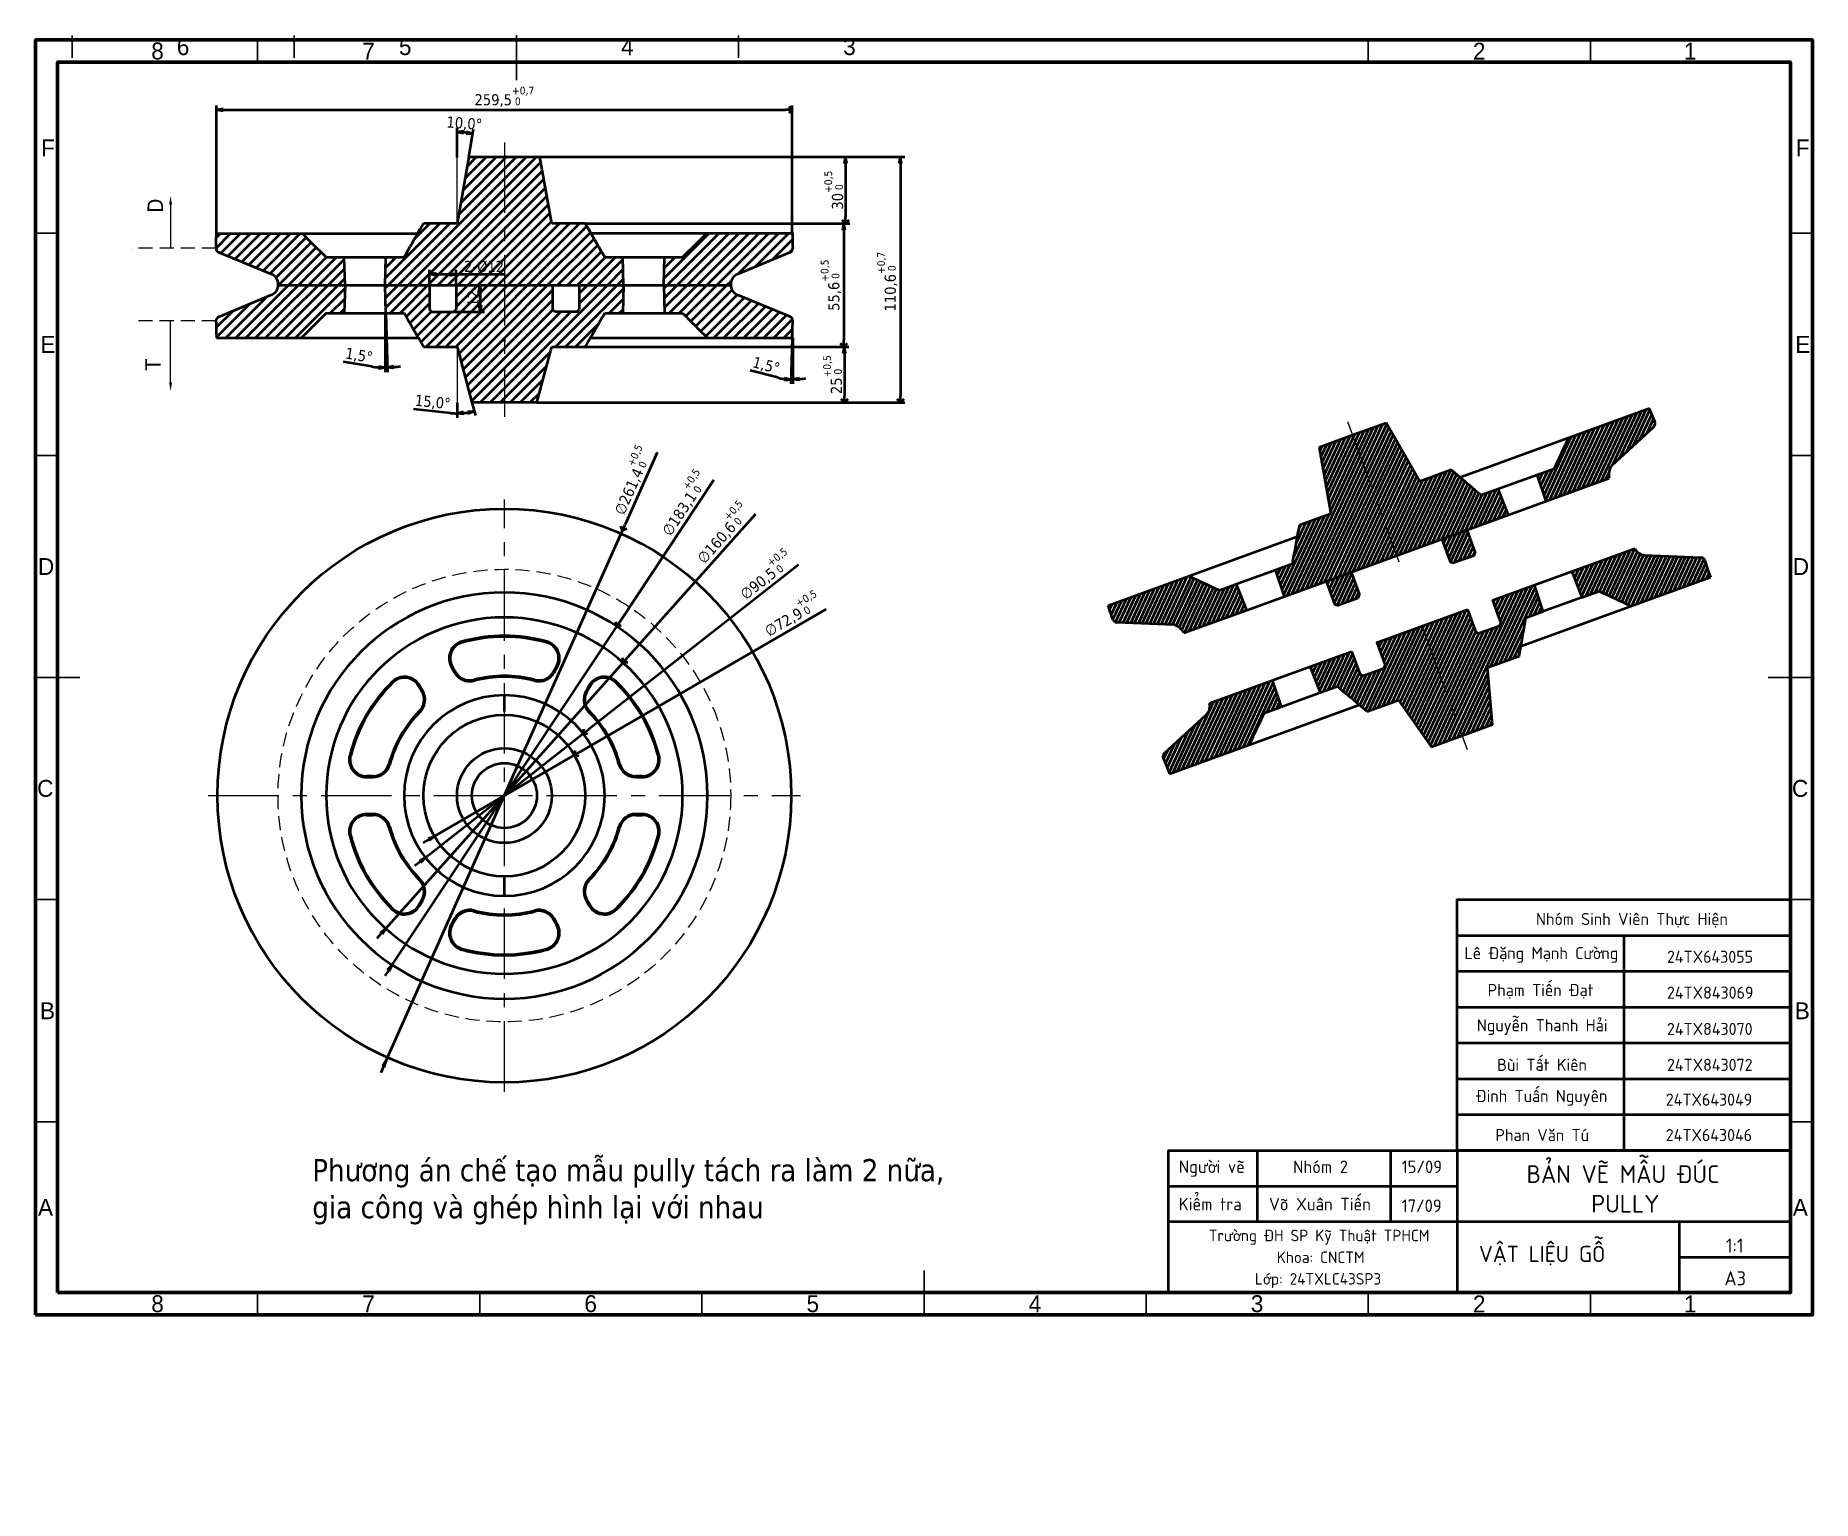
# Model space of a CAD drawing. Header units: millimetres. Extents: x 0 to 6592, y -2299 to 699.
# Drawn here: x 4524 to 5324, y -378 to 282 of the extents above; entities that cross this region are included whole.
import ezdxf
from ezdxf import colors
from ezdxf.entities.mleader import LeaderData, LeaderLine
from ezdxf.math import Vec2, Vec3

# ---------------------------------------------------------------- set-up
doc = ezdxf.new("R2010")
doc.units = ezdxf.units.MM
doc.linetypes.add('CENTER', pattern=[50.8, 31.75, -6.35, 6.35, -6.35])
doc.linetypes.add('HIDDEN', pattern=[9.525, 6.35, -3.175])
doc.layers.add('1', color=7, linetype='Continuous', true_color=0xffffff)
doc.layers.add('dldam', color=7, linetype='Continuous', lineweight=50)
doc.layers.add('dtam', color=92, linetype='CENTER', lineweight=25)
doc.styles.add('PDF Century Gothic', font='GOTHIC.TTF')
doc.styles.add('PDF TCVN 7284', font='')
doc.styles.get("Standard").update_dxf_attribs({"font": 'tahoma.ttf'})
doc.styles.get('PDF TCVN 7284').set_extended_font_data('TCVN 7284')
doc.dimstyles.new('TCVN', dxfattribs={"dimtxt": 5, "dimasz": 3, "dimexe": 2, "dimexo": 0, "dimtad": 1, "dimdec": 1, "dimtxsty": 'Standard', "dimblk": 'OPEN', "dimcen": 2.5, "dimclrd": 256, "dimclre": 256, "dimadec": 1, "dimazin": 0, "dimtfac": 1, "dimtdec": 1, "dimtmove": 0, "dimatfit": 3, "dimfxl": 1, "dimlwd": -1, "dimlwe": -1, "dimarcsym": 0})
pattern_1 = [(65, (486.3595, -2197.0265), (-1.4387636, 0.6709065), [])]
pattern_2 = [(65, (473.1545, -2160.746), (-1.4387636, 0.6709065), [])]

msp = doc.modelspace()

# ---------------------------------------------------------------- texts
at = {"layer": 'dldam', "color": 7, "attachment_point": 7}
for s, insert, char_height, style in [('6', (4587.16, 273.41), 7.61, 'PDF Century Gothic'), ('5', (4687.26, 273.41), 7.61, 'PDF Century Gothic'), ('4', (4787.35, 273.41), 7.61, 'PDF Century Gothic'), ('3', (4887.45, 273.41), 7.61, 'PDF Century Gothic'), ('8', (4575.66, 271.45), 7.61, 'PDF Century Gothic'), ('7', (4670.75, 271.45), 7.61, 'PDF Century Gothic'), ('2', (5171.22, 271.45), 7.61, 'PDF Century Gothic'), ('1', (5266.31, 271.45), 7.61, 'PDF Century Gothic'), ('F', (4525.98, 227.91), 7.61, 'PDF Century Gothic'), ('F', (5316.72, 227.91), 7.61, 'PDF Century Gothic'), ('E', (4525.7, 139.33), 7.61, 'PDF Century Gothic'), ('E', (5316.45, 139.33), 7.61, 'PDF Century Gothic'), ('D', (4524.6, 39.23), 7.61, 'PDF Century Gothic'), ('D', (5315.34, 39.23), 7.61, 'PDF Century Gothic'), ('C', (4524.24, -60.86), 7.61, 'PDF Century Gothic'), ('C', (5314.98, -60.86), 7.61, 'PDF Century Gothic'), ('Nhóm Sinh Viên Thực Hiện', (5199.63, -119.7), 5.4621, 'PDF TCVN 7284'), ('Lê Đặng Mạnh Cường', (5167.38, -135.55), 5.4621, 'PDF TCVN 7284'), ('24TX643055', (5258.66, -135.56), 5.462, 'PDF TCVN 7284'), ('Phạm Tiến Đạt', (5177.85, -151.71), 5.4621, 'PDF TCVN 7284'), ('24TX843069', (5258.66, -151.72), 5.462, 'PDF TCVN 7284'), ('B', (4525.5, -160.96), 7.61, 'PDF Century Gothic'), ('Nguyễn Thanh Hải', (5173, -168.07), 5.4621, 'PDF TCVN 7284'), ('B', (5316.24, -160.96), 7.61, 'PDF Century Gothic'), ('24TX843070', (5258.66, -168.08), 5.462, 'PDF TCVN 7284'), ('Bùi Tất Kiên', (5182.13, -184.24), 5.4621, 'PDF TCVN 7284'), ('24TX843072', (5258.66, -184.25), 5.462, 'PDF TCVN 7284'), ('Đinh Tuấn Nguyên', (5172.6, -199.93), 5.4621, 'PDF TCVN 7284'), ('24TX643049', (5258.13, -199.93), 5.462, 'PDF TCVN 7284'), ('Phan Văn Tú', (5181.34, -215.88), 5.4621, 'PDF TCVN 7284'), ('24TX643046', (5258.13, -215.89), 5.462, 'PDF TCVN 7284'), ('BẢN VẼ MẪU ĐÚC\\P      PULLY', (5195.4, -248.11), 8, 'PDF TCVN 7284'), ('Người vẽ', (5038.7, -231.95), 5.655, 'PDF TCVN 7284'), ('Nhóm 2', (5090.21, -230.31), 5.655, 'PDF TCVN 7284'), ('15/09', (5139.12, -230.3), 5.655, 'PDF TCVN 7284'), ('Kiểm tra', (5038.67, -247.12), 5.655, 'PDF TCVN 7284'), ('Võ Xuân Tiến', (5079.36, -247.12), 5.6548, 'PDF TCVN 7284'), ('A', (4524.61, -249.54), 7.61, 'PDF Century Gothic'), ('17/09', (5139.11, -247.84), 5.655, 'PDF TCVN 7284'), ('A', (5315.35, -249.54), 7.61, 'PDF Century Gothic'), ('Trường ĐH SP Kỹ Thuật TPHCM', (5052.19, -262.58), 5.1836, 'PDF TCVN 7284'), ('VẬT LIỆU GỖ', (5173.95, -271.93), 7.2828, 'PDF TCVN 7284'), ('1:1', (5285.18, -266.16), 6.372, 'PDF TCVN 7284'), ('Khoa: CNCTM', (5082.81, -270.84), 5.1836, 'PDF TCVN 7284'), ('Lớp: 24TXLC43SP3', (5072.97, -282.12), 5.1836, 'PDF TCVN 7284'), ('A3', (5284.57, -280.91), 6.372, 'PDF TCVN 7284'), ('8', (4575.66, -293.07), 7.61, 'PDF Century Gothic'), ('7', (4670.75, -293.07), 7.61, 'PDF Century Gothic'), ('6', (4770.84, -293.07), 7.61, 'PDF Century Gothic'), ('5', (4870.94, -293.07), 7.61, 'PDF Century Gothic'), ('4', (4971.03, -293.07), 7.61, 'PDF Century Gothic'), ('3', (5071.13, -293.07), 7.61, 'PDF Century Gothic'), ('2', (5171.22, -293.07), 7.61, 'PDF Century Gothic'), ('1', (5266.31, -293.07), 7.61, 'PDF Century Gothic')]:
    msp.add_mtext(s, dxfattribs=dict(at, insert=insert, char_height=char_height, style=style))
at = {"layer": 'dldam', "char_height": 7, "attachment_point": 7, "rotation": 90}
for s, width, insert in [('D', 25.7013, (4580.96, 202.46)), ('T', 15.3704, (4579.95, 131.45))]:
    msp.add_mtext_dynamic_manual_height_columns(s, width=width, gutter_width=12.5, heights=[0], dxfattribs=dict(at, insert=insert))
at = {"layer": 'dldam', "insert": (4648.22, -223.97), "char_height": 10, "attachment_point": 1}
msp.add_mtext_dynamic_manual_height_columns('Phương án chế tạo mẫu pully tách ra làm 2 nữa, gia công và ghép hình lại với nhau', width=294.4824, gutter_width=12.5, heights=[0], dxfattribs=at)

# ---------------------------------------------------------------- blocks, each defined once
blk = doc.blocks.new('_Open')
at = {"color": 0, "linetype": 'ByBlock', "lineweight": -2}
for p, q in [((-1, 0.17), (0, 0)), ((-1, -0.17), (0, 0)), ((0, 0), (-1, 0))]:
    blk.add_line(p, q, dxfattribs=at)
blk = doc.blocks.new('_Open90')
at = {"color": 0, "linetype": 'ByBlock', "lineweight": -2}
for p, q in [((0, 0), (-1, 0)), ((-0.5, 0.5), (0, 0)), ((0, 0), (-0.5, -0.5))]:
    blk.add_line(p, q, dxfattribs=at)
blk = doc.blocks.new('*D37')
at = {"layer": 'Defpoints', "color": 0, "transparency": 16777216}
for p in [(4750.83, 227.64), (4771.21, 197.64), (4888.52, 197.64)]:
    blk.add_point(p, dxfattribs=at)
at = {"layer": 'dldam', "transparency": 16777216}
for p, q in [((4750.83, 227.64), (4890.52, 227.64)), ((4888.52, 224.64), (4888.52, 200.64)), ((4771.21, 197.64), (4890.52, 197.64))]:
    blk.add_line(p, q, dxfattribs=at)
at = {"layer": 'dldam', "transparency": 16777216, "xscale": 3, "yscale": 3, "zscale": 3}
for name, p, rotation in [('_Open', (4888.52, 227.64), 90), ('_Open90', (4888.52, 197.64), 270)]:
    blk.add_blockref(name, p, dxfattribs=dict(at, rotation=rotation))
at = {"layer": 'dldam', "color": 0, "transparency": 16777216, "insert": (4883.22, 212.64), "char_height": 5, "attachment_point": 5, "rotation": 90}
blk.add_mtext('30{\\H3.5;\\S+0,5^  0;}', dxfattribs=at)
blk = doc.blocks.new('*D38')
at = {"layer": 'Defpoints', "color": 0, "transparency": 16777216}
for p in [(4771.21, 197.64), (4771.21, 142), (4887.81, 142)]:
    blk.add_point(p, dxfattribs=at)
at = {"layer": 'dldam', "transparency": 16777216}
for p, q in [((4771.21, 197.64), (4889.81, 197.64)), ((4887.81, 194.64), (4887.81, 145)), ((4771.21, 142), (4889.81, 142))]:
    blk.add_line(p, q, dxfattribs=at)
at = {"layer": 'dldam', "transparency": 16777216, "xscale": 3, "yscale": 3, "zscale": 3}
for name, p, rotation in [('_Open', (4887.81, 197.64), 90), ('_Open90', (4887.81, 142), 270)]:
    blk.add_blockref(name, p, dxfattribs=dict(at, rotation=rotation))
at = {"layer": 'dldam', "color": 0, "transparency": 16777216, "insert": (4881.94, 169.82), "char_height": 5, "attachment_point": 5, "rotation": 90}
blk.add_mtext('55,6{\\H3.5;\\S+0,5^  0;}', dxfattribs=at)
blk = doc.blocks.new('*D39')
at = {"layer": 'Defpoints', "color": 0, "transparency": 16777216}
for p in [(4771.21, 142), (4749.42, 117), (4888, 117)]:
    blk.add_point(p, dxfattribs=at)
at = {"layer": 'dldam', "transparency": 16777216}
for p, q in [((4771.21, 142), (4890, 142)), ((4888, 139), (4888, 120)), ((4749.42, 117), (4890, 117))]:
    blk.add_line(p, q, dxfattribs=at)
at = {"layer": 'dldam', "transparency": 16777216, "xscale": 3, "yscale": 3, "zscale": 3}
for name, p, rotation in [('_Open', (4888, 142), 90), ('_Open90', (4888, 117), 270)]:
    blk.add_blockref(name, p, dxfattribs=dict(at, rotation=rotation))
at = {"layer": 'dldam', "color": 0, "transparency": 16777216, "insert": (4882.7, 129.5), "char_height": 5, "attachment_point": 5, "rotation": 90}
blk.add_mtext('25{\\H3.5;\\S+0,5^  0;}', dxfattribs=at)
blk = doc.blocks.new('*D40')
at = {"layer": 'Defpoints', "color": 0, "transparency": 16777216}
for p in [(4750.83, 227.64), (4749.42, 117), (4913.21, 117)]:
    blk.add_point(p, dxfattribs=at)
at = {"layer": 'dldam', "transparency": 16777216}
for p, q in [((4750.83, 227.64), (4915.21, 227.64)), ((4913.21, 224.64), (4913.21, 120)), ((4749.42, 117), (4915.21, 117))]:
    blk.add_line(p, q, dxfattribs=at)
at = {"layer": 'dldam', "transparency": 16777216, "xscale": 3, "yscale": 3, "zscale": 3}
for name, p, rotation in [('_Open', (4913.21, 227.64), 90), ('_Open90', (4913.21, 117), 270)]:
    blk.add_blockref(name, p, dxfattribs=dict(at, rotation=rotation))
at = {"layer": 'dldam', "color": 0, "transparency": 16777216, "insert": (4907.34, 171.42), "char_height": 5, "attachment_point": 5, "rotation": 90}
blk.add_mtext('110,6{\\H3.5;\\S+0,7^  0;}', dxfattribs=at)
blk = doc.blocks.new('*D41')
at = {"layer": 'Defpoints', "color": 0, "transparency": 16777216}
for p in [(4864.51, 248.82), (4605.05, 193.63), (4864.51, 193.63)]:
    blk.add_point(p, dxfattribs=at)
at = {"layer": 'dldam', "transparency": 16777216}
for p, q in [((4605.05, 193.63), (4605.05, 250.82)), ((4608.05, 248.82), (4861.51, 248.82)), ((4864.51, 193.63), (4864.51, 250.82))]:
    blk.add_line(p, q, dxfattribs=at)
at = {"layer": 'dldam', "transparency": 16777216, "xscale": 3, "yscale": 3, "zscale": 3, "rotation": 180}
blk.add_blockref('_Open', (4605.05, 248.82), dxfattribs=at)
at = {"layer": 'dldam', "transparency": 16777216, "xscale": 3, "yscale": 3, "zscale": 3}
blk.add_blockref('_Open90', (4864.51, 248.82), dxfattribs=at)
at = {"layer": 'dldam', "color": 0, "transparency": 16777216, "insert": (4734.78, 254.69), "char_height": 5, "attachment_point": 5}
blk.add_mtext('259,5{\\H3.5;\\S+0,7^  0;}', dxfattribs=at)
blk = doc.blocks.new('*D42')
at = {"layer": 'Defpoints', "color": 0, "transparency": 16777216}
for p in [(4718.21, 238.48), (4713.44, 227.41), (4718.73, 227.64), (4713.44, 197.64), (4713.44, 197.64)]:
    blk.add_point(p, dxfattribs=at)
at = {"layer": 'dldam', "transparency": 16777216}
for p, q in [((4713.44, 227.41), (4713.44, 240.76)), ((4718.73, 227.64), (4720.93, 240.1))]:
    blk.add_line(p, q, dxfattribs=at)
blk.add_arc((4713.44, 197.64), 41.11, 84.18163, 85.81837, dxfattribs=at)
at = {"layer": 'dldam', "transparency": 16777216, "xscale": 3, "yscale": 3, "zscale": 3}
for p, rotation in [((4713.44, 238.76), 177.9091826641947), ((4720.58, 238.13), 352.0908173358047)]:
    blk.add_blockref('_Open', p, dxfattribs=dict(at, rotation=rotation))
at = {"layer": 'dldam', "color": 0, "transparency": 16777216, "insert": (4716.73, 242.43), "char_height": 5, "attachment_point": 5, "rotation": 355.79263}
blk.add_mtext('10,0°', dxfattribs=at)
blk = doc.blocks.new('*D43')
at = {"layer": 'Defpoints', "color": 0, "transparency": 16777216}
for p in [(4713.44, 142), (4713.44, 142), (4713.44, 116.79), (4718.64, 112.51), (4720.14, 117)]:
    blk.add_point(p, dxfattribs=at)
at = {"layer": 'dldam', "transparency": 16777216}
for p, q in [((4710.44, 112.2), (4693.79, 113.88)), ((4713.44, 116.79), (4713.44, 110.05)), ((4720.14, 117), (4721.71, 111.14))]:
    blk.add_line(p, q, dxfattribs=at)
for start, end in [(264.25815, 270), (275.74185, 279.25815)]:
    blk.add_arc((4713.44, 142), 29.95, start, end, dxfattribs=at)
at = {"layer": 'dldam', "transparency": 16777216, "xscale": 3, "yscale": 3, "zscale": 3}
for p, rotation in [((4713.44, 112.05), 182.8709255388846), ((4721.19, 113.07), 12.12907446111792)]:
    blk.add_blockref('_Open', p, dxfattribs=dict(at, rotation=rotation))
at = {"layer": 'dldam', "color": 0, "transparency": 16777216, "insert": (4702.5, 116.82), "char_height": 5, "attachment_point": 5, "rotation": 354.25815}
blk.add_mtext('15,0°', dxfattribs=at)
blk = doc.blocks.new('*D45')
at = {"layer": 'Defpoints', "color": 0, "transparency": 16777216}
for p in [(4787.98, 59.2), (4681.58, -179.6)]:
    blk.add_point(p, dxfattribs=at)
at = {"layer": 'dldam', "transparency": 16777216}
for p, q in [((4803.68, 94.44), (4789.2, 61.94)), ((4681.58, -179.6), (4787.98, 59.2)), ((4680.36, -182.34), (4679.14, -185.08))]:
    blk.add_line(p, q, dxfattribs=at)
at = {"layer": 'dldam', "transparency": 16777216, "xscale": 3, "yscale": 3, "zscale": 3}
for name, p, rotation in [('_Open90', (4787.98, 59.2), 245.9843750579127), ('_Open', (4681.58, -179.6), 65.98437505791271)]:
    blk.add_blockref(name, p, dxfattribs=dict(at, rotation=rotation))
at = {"layer": 'dldam', "color": 0, "transparency": 16777216, "insert": (4791.69, 81.95), "char_height": 5, "attachment_point": 5, "rotation": 65.98438}
blk.add_mtext('∅261,4{\\H3.5;\\S+0,5^  0;}', dxfattribs=at)
blk = doc.blocks.new('*D46')
at = {"layer": 'Defpoints', "color": 0, "transparency": 16777216}
for p in [(4785.38, 16.07), (4684.17, -136.47)]:
    blk.add_point(p, dxfattribs=at)
at = {"layer": 'dldam', "transparency": 16777216}
for p, q in [((4829.18, 82.08), (4787.04, 18.57)), ((4684.17, -136.47), (4785.38, 16.07)), ((4682.52, -138.97), (4680.86, -141.47))]:
    blk.add_line(p, q, dxfattribs=at)
at = {"layer": 'dldam', "transparency": 16777216, "xscale": 3, "yscale": 3, "zscale": 3}
for name, p, rotation in [('_Open90', (4785.38, 16.07), 236.4369924908272), ('_Open', (4684.17, -136.47), 56.43699249082714)]:
    blk.add_blockref(name, p, dxfattribs=dict(at, rotation=rotation))
at = {"layer": 'dldam', "color": 0, "transparency": 16777216, "insert": (4815.28, 71.75), "char_height": 5, "attachment_point": 5, "rotation": 56.43699}
blk.add_mtext('∅183,1{\\H3.5;\\S+0,5^  0;}', dxfattribs=at)
blk = doc.blocks.new('*D47')
at = {"layer": 'Defpoints', "color": 0, "transparency": 16777216}
for p in [(4788.24, -0.27), (4681.31, -120.13)]:
    blk.add_point(p, dxfattribs=at)
at = {"layer": 'dldam', "transparency": 16777216}
for p, q in [((4847.95, 66.66), (4790.24, 1.97)), ((4681.31, -120.13), (4788.24, -0.27)), ((4679.32, -122.37), (4677.32, -124.61))]:
    blk.add_line(p, q, dxfattribs=at)
at = {"layer": 'dldam', "transparency": 16777216, "xscale": 3, "yscale": 3, "zscale": 3}
for name, p, rotation in [('_Open90', (4788.24, -0.27), 228.263245406564), ('_Open', (4681.31, -120.13), 48.26324540656407)]:
    blk.add_blockref(name, p, dxfattribs=dict(at, rotation=rotation))
at = {"layer": 'dldam', "color": 0, "lineweight": 50, "transparency": 16777216, "insert": (4832.72, 58.41), "char_height": 5, "attachment_point": 5, "rotation": 48.26325}
blk.add_mtext('∅160,6{\\H3.5;\\S+0,5^  0;}', dxfattribs=at)
blk = doc.blocks.new('*D48')
at = {"layer": 'Defpoints', "color": 0, "transparency": 16777216}
for p in [(4770.35, -32.28), (4699.2, -88.13)]:
    blk.add_point(p, dxfattribs=at)
at = {"layer": 'dldam', "transparency": 16777216}
for p, q in [((4867.25, 43.78), (4772.71, -30.42)), ((4699.2, -88.13), (4770.35, -32.28)), ((4696.84, -89.98), (4694.48, -91.83))]:
    blk.add_line(p, q, dxfattribs=at)
at = {"layer": 'dldam', "transparency": 16777216, "xscale": 3, "yscale": 3, "zscale": 3}
for name, p, rotation in [('_Open90', (4770.35, -32.28), 218.1294205426729), ('_Open', (4699.2, -88.13), 38.12942054267283)]:
    blk.add_blockref(name, p, dxfattribs=dict(at, rotation=rotation))
at = {"layer": 'dldam', "color": 0, "transparency": 16777216, "insert": (4852.28, 39.5), "char_height": 5, "attachment_point": 5, "rotation": 38.12942}
blk.add_mtext('∅90,5{\\H3.5;\\S+0,5^  0;}', dxfattribs=at)
blk = doc.blocks.new('*D49')
at = {"layer": 'Defpoints', "color": 0, "transparency": 16777216}
for p in [(4766.29, -41.92), (4703.26, -78.48)]:
    blk.add_point(p, dxfattribs=at)
at = {"layer": 'dldam', "transparency": 16777216}
for p, q in [((4879.71, 23.86), (4768.89, -40.42)), ((4703.26, -78.48), (4766.29, -41.92)), ((4700.67, -79.98), (4698.07, -81.49))]:
    blk.add_line(p, q, dxfattribs=at)
at = {"layer": 'dldam', "transparency": 16777216, "xscale": 3, "yscale": 3, "zscale": 3}
for name, p, rotation in [('_Open90', (4766.29, -41.92), 210.1137476069107), ('_Open', (4703.26, -78.48), 30.11374760691077)]:
    blk.add_blockref(name, p, dxfattribs=dict(at, rotation=rotation))
at = {"layer": 'dldam', "color": 0, "transparency": 16777216, "insert": (4864.29, 21.71), "char_height": 5, "attachment_point": 5, "rotation": 30.11375}
blk.add_mtext('∅72,9{\\H3.5;\\S+0,5^  0;}', dxfattribs=at)
blk = doc.blocks.new('ASSORTED_DRAFT1')
at = {"color": 18, "lineweight": 70}
blk.add_solid([(386.97, 378.25), (393.97, 380.13), (393.97, 376.38), (386.97, 378.25)], dxfattribs=at)
blk = doc.blocks.new('ASSORTED_DRAFT2')
at = {"color": 18, "lineweight": 70}
blk.add_solid([(386.97, 677.83), (393.97, 679.71), (393.97, 675.96), (386.97, 677.83)], dxfattribs=at)
blk = doc.blocks.new('*D74')
at = {"layer": 'Defpoints', "color": 0, "transparency": 16777216}
for p in [(4864.73, 153.77), (4864.73, 153.77), (4864.51, 146.02), (4864.73, 146.02), (4864.48, 127.3)]:
    blk.add_point(p, dxfattribs=at)
at = {"layer": 'dldam', "transparency": 16777216}
for p, q in [((4864.51, 146.02), (4863.93, 125.31)), ((4864.73, 146.02), (4864.73, 125.29)), ((4858.05, 128.15), (4845.49, 131.42))]:
    blk.add_line(p, q, dxfattribs=at)
for start, end in [(255.39023, 268.40411), (255.41122, 261.90767), (268.40411, 270), (276.49644, 282.99289)]:
    blk.add_arc((4864.73, 153.77), 26.47, start, end, dxfattribs=at)
at = {"layer": 'dldam', "transparency": 16777216, "xscale": 3, "yscale": 3, "zscale": 3}
for p, rotation in [((4863.99, 127.3), 355.155889976479), ((4864.73, 127.29), 183.2482218150653)]:
    blk.add_blockref('_Open', p, dxfattribs=dict(at, rotation=rotation))
at = {"layer": 'dldam', "color": 0, "transparency": 16777216, "insert": (4852.72, 133.42), "char_height": 5, "attachment_point": 5, "rotation": 345.39023}
blk.add_mtext('1,5%%D', dxfattribs=at)
blk = doc.blocks.new('*D76')
at = {"layer": 'Defpoints', "color": 0, "transparency": 16777216}
for p in [(4701.04, 169.82), (4713.04, 174.71), (4713.04, 169.82)]:
    blk.add_point(p, dxfattribs=at)
at = {"layer": 'dldam', "transparency": 16777216}
for p, q in [((4701.04, 169.82), (4701.04, 176.71)), ((4713.04, 169.82), (4713.04, 176.71)), ((4704.04, 174.71), (4710.04, 174.71)), ((4713.04, 174.71), (4735.25, 174.71))]:
    blk.add_line(p, q, dxfattribs=at)
at = {"layer": 'dldam', "transparency": 16777216, "xscale": 3, "yscale": 3, "zscale": 3, "rotation": 180}
blk.add_blockref('_Open', (4701.04, 174.71), dxfattribs=at)
at = {"layer": 'dldam', "transparency": 16777216, "xscale": 3, "yscale": 3, "zscale": 3}
blk.add_blockref('_Open', (4713.04, 174.71), dxfattribs=at)
at = {"layer": 'dldam', "color": 0, "transparency": 16777216, "insert": (4725.65, 178.19), "char_height": 5, "attachment_point": 5}
blk.add_mtext('2-%%C12', dxfattribs=at)
blk = doc.blocks.new('*D77')
at = {"layer": 'Defpoints', "color": 0, "transparency": 16777216}
for p in [(4713.04, 169.82), (4712.04, 157.82), (4723.83, 157.82)]:
    blk.add_point(p, dxfattribs=at)
at = {"layer": 'dldam', "transparency": 16777216}
for p, q in [((4713.04, 169.82), (4725.83, 169.82)), ((4723.83, 166.82), (4723.83, 160.82)), ((4712.04, 157.82), (4725.83, 157.82))]:
    blk.add_line(p, q, dxfattribs=at)
at = {"layer": 'dldam', "transparency": 16777216, "xscale": 3, "yscale": 3, "zscale": 3}
for p, rotation in [((4723.83, 169.82), 90), ((4723.83, 157.82), 270)]:
    blk.add_blockref('_Open', p, dxfattribs=dict(at, rotation=rotation))
at = {"layer": 'dldam', "color": 0, "transparency": 16777216, "insert": (4720.65, 163.82), "char_height": 5, "attachment_point": 5, "rotation": 90}
blk.add_mtext('12', dxfattribs=at)
blk = doc.blocks.new('*D78')
at = {"layer": 'Defpoints', "color": 0, "transparency": 16777216}
for p in [(4681.03, 169.82), (4681.03, 169.82), (4681.03, 157.23), (4681.36, 157.23), (4681.68, 132.67)]:
    blk.add_point(p, dxfattribs=at)
at = {"layer": 'dldam', "transparency": 16777216}
for p, q in [((4681.03, 157.23), (4681.03, 130.67)), ((4681.36, 157.23), (4682.05, 130.68)), ((4675.05, 133.15), (4662.24, 135.24))]:
    blk.add_line(p, q, dxfattribs=at)
for start, end in [(260.7369, 270), (260.74447, 265.37223), (270, 271.5), (276.12777, 280.75553)]:
    blk.add_arc((4681.03, 169.82), 37.15, start, end, dxfattribs=at)
at = {"layer": 'dldam', "transparency": 16777216, "xscale": 3, "yscale": 3, "zscale": 3}
for p, rotation in [((4681.03, 132.67), 357.6861174835363), ((4682, 132.68), 183.8138825164661)]:
    blk.add_blockref('_Open', p, dxfattribs=dict(at, rotation=rotation))
at = {"layer": 'dldam', "color": 0, "transparency": 16777216, "insert": (4669.25, 137.9), "char_height": 5, "attachment_point": 5, "rotation": 350.7369}
blk.add_mtext('1,5°', dxfattribs=at)

# ---------------------------------------------------------------- dimensions: what is measured, and where the dimension line sits
at = {"layer": 'dldam'}
dim = msp.add_linear_dim(base=(4864.51, 248.82), p1=(4605.05, 193.63), p2=(4864.51, 193.63), dimstyle='TCVN', override={"dimblk1": 'Open', "dimblk2": 'Open90', "dimsah": 1, "dimtol": 1, "dimtp": 0.7, "dimtfac": 0.7, "dimtdec": 2}, dxfattribs=at)
dim.commit()
dim.dimension.update_dxf_attribs({"geometry": '*D41', "text_midpoint": (4734.78, 254.69)})
dim = msp.add_angular_dim_2l(base=(4718.21, 238.48), line1=((4718.73, 227.64), (4713.44, 197.64)), line2=((4713.44, 197.64), (4713.44, 227.41)), dimstyle='TCVN', dxfattribs=at)
dim.commit()
dim.dimension.update_dxf_attribs({"geometry": '*D42', "text_midpoint": (4716.46, 238.65), "dimtype": 162})
dim = msp.add_linear_dim(base=(4913.21, 117), p1=(4750.83, 227.64), p2=(4749.42, 117), angle=90, dimstyle='TCVN', override={"dimblk1": 'Open', "dimblk2": 'Open90', "dimsah": 1, "dimtol": 1, "dimtp": 0.7, "dimtfac": 0.7, "dimtdec": 2}, dxfattribs=at)
dim.commit()
dim.dimension.update_dxf_attribs({"geometry": '*D40', "text_midpoint": (4913.21, 171.42), "dimtype": 160})
for base, p1, p2, picture, middle in [((4888.52, 197.64), (4750.83, 227.64), (4771.21, 197.64), '*D37', (4883.22, 212.64)), ((4887.81, 142), (4771.21, 197.64), (4771.21, 142), '*D38', (4881.94, 169.82)), ((4888, 117), (4771.21, 142), (4749.42, 117), '*D39', (4882.7, 129.5))]:
    dim = msp.add_linear_dim(base=base, p1=p1, p2=p2, angle=90, dimstyle='TCVN', override={"dimblk1": 'Open', "dimblk2": 'Open90', "dimsah": 1, "dimtol": 1, "dimtp": 0.5, "dimtfac": 0.7, "dimtdec": 2}, dxfattribs=at)
    dim.commit()
    dim.dimension.update_dxf_attribs({"geometry": picture, "text_midpoint": middle})
dim = msp.add_linear_dim(base=(4713.04, 174.71), p1=(4701.04, 169.82), p2=(4713.04, 169.82), text='2-%%C<>', dimstyle='TCVN', dxfattribs=at)
dim.commit()
dim.dimension.update_dxf_attribs({"geometry": '*D76', "text_midpoint": (4725.65, 178.19)})
for base, line1, line2, picture, middle in [((4681.68, 132.67), ((4681.36, 157.23), (4681.03, 169.82)), ((4681.03, 169.82), (4681.03, 157.23)), '*D78', (4669.25, 137.9)), ((4718.64, 112.51), ((4713.44, 142), (4720.14, 117)), ((4713.44, 142), (4713.44, 116.79)), '*D43', (4702.5, 116.82))]:
    dim = msp.add_angular_dim_2l(base=base, line1=line1, line2=line2, dimstyle='TCVN', dxfattribs=at)
    dim.commit()
    dim.dimension.update_dxf_attribs({"geometry": picture, "text_midpoint": middle})
dim = msp.add_linear_dim(base=(4723.83, 157.82), p1=(4713.04, 169.82), p2=(4712.04, 157.82), angle=90, dimstyle='TCVN', dxfattribs=at)
dim.commit()
dim.dimension.update_dxf_attribs({"geometry": '*D77', "text_midpoint": (4720.65, 163.82)})
dim = msp.add_angular_dim_2l(base=(4864.48, 127.3), line1=((4864.51, 146.02), (4864.73, 153.77)), line2=((4864.73, 153.77), (4864.73, 146.02)), text='1,5%%D', dimstyle='TCVN', dxfattribs=at)
dim.commit()
dim.dimension.update_dxf_attribs({"geometry": '*D74', "text_midpoint": (4852.72, 133.42)})
dim = msp.add_diameter_dim_2p(p1=(4681.58, -179.6), p2=(4787.98, 59.2), dimstyle='TCVN', override={"dimblk1": 'Open', "dimblk2": 'Open90', "dimsah": 1, "dimtol": 1, "dimtp": 0.5, "dimtfac": 0.7, "dimtdec": 2}, dxfattribs=at)
dim.commit()
dim.dimension.update_dxf_attribs({"geometry": '*D45', "text_midpoint": (4791.69, 81.95)})
for p1, p2, picture, middle in [((4684.17, -136.47), (4785.38, 16.07), '*D46', (4820.17, 68.5)), ((4699.2, -88.13), (4770.35, -32.28), '*D48', (4855.91, 34.88)), ((4703.26, -78.48), (4766.29, -41.92), '*D49', (4867.24, 16.63))]:
    dim = msp.add_diameter_dim_2p(p1=p1, p2=p2, dimstyle='TCVN', override={"dimblk1": 'Open', "dimblk2": 'Open90', "dimsah": 1, "dimtol": 1, "dimtp": 0.5, "dimtfac": 0.7, "dimtdec": 2}, dxfattribs=at)
    dim.commit()
    dim.dimension.update_dxf_attribs({"geometry": picture, "text_midpoint": middle, "dimtype": 163})
at = {"layer": 'dldam', "lineweight": 50}
dim = msp.add_diameter_dim_2p(p1=(4681.31, -120.13), p2=(4788.24, -0.27), dimstyle='TCVN', override={"dimblk1": 'Open', "dimblk2": 'Open90', "dimsah": 1, "dimtol": 1, "dimtp": 0.5, "dimtfac": 0.7, "dimtdec": 2}, dxfattribs=at)
dim.commit()
dim.dimension.update_dxf_attribs({"geometry": '*D47', "text_midpoint": (4837.1, 54.5), "dimtype": 163})

# ---------------------------------------------------------------- hatches: boundary and pattern name
at = {"layer": 'dldam'}
h = msp.add_hatch(dxfattribs=at)
h.set_pattern_fill('ANSI31', color=256)
edge = h.paths.add_edge_path()
edge.add_line((4734.78, 227.64), (4718.73, 227.64))
edge.add_line((4718.73, 227.64), (4713.44, 197.64))
edge.add_line((4713.44, 197.64), (4698.35, 197.64))
edge.add_line((4698.35, 197.64), (4696.03, 193.63))
edge.add_spline(control_points=[(4696.9, 195.14), (4696.51, 194.46), (4696.12, 193.79), (4695.73, 193.11)], knot_values=[0.840464, 0.840464, 0.840464, 0.840464, 1, 1, 1, 1], degree=3, periodic=0)
edge.add_spline(control_points=[(4695.73, 193.11), (4693.67, 189.54), (4691.61, 185.98), (4689.55, 182.41)], knot_values=[0, 0, 0, 0, 0.840464, 0.840464, 0.840464, 0.840464], degree=3, periodic=0)
edge.add_line((4689.55, 182.41), (4681.36, 182.41))
edge.add_line((4681.36, 182.41), (4681.03, 169.82))
edge.add_line((4681.03, 169.82), (4734.78, 169.82))
edge.add_line((4734.78, 169.82), (4734.78, 227.64))
edge = h.paths.add_edge_path()
edge.add_line((4771.21, 197.64), (4756.12, 197.64))
edge.add_line((4756.12, 197.64), (4750.83, 227.64))
edge.add_line((4750.83, 227.64), (4734.78, 227.64))
edge.add_line((4734.78, 227.64), (4734.78, 169.82))
edge.add_line((4734.78, 169.82), (4788.53, 169.82))
edge.add_line((4788.53, 169.82), (4788.2, 182.41))
edge.add_line((4788.2, 182.41), (4780.01, 182.41))
edge.add_spline(control_points=[(4780.01, 182.41), (4777.95, 185.98), (4775.89, 189.54), (4773.83, 193.11)], knot_values=[0.159536, 0.159536, 0.159536, 0.159536, 1, 1, 1, 1], degree=3, periodic=0)
edge.add_spline(control_points=[(4773.83, 193.11), (4773.43, 193.79), (4773.04, 194.46), (4772.65, 195.14)], knot_values=[0, 0, 0, 0, 0.159536, 0.159536, 0.159536, 0.159536], degree=3, periodic=0)
edge.add_line((4772.65, 195.14), (4771.21, 197.64))
h.paths.add_polyline_path([(4715.05, 173.06), (4736.18, 173.06), (4736.18, 183.86), (4715.05, 183.86)], flags=9)
h = msp.add_hatch(dxfattribs=at)
h.set_pattern_fill('ANSI31', color=256)
edge = h.paths.add_edge_path()
edge.add_line((4662.99, 169.82), (4662.66, 182.41))
edge.add_line((4662.66, 182.41), (4654.47, 182.41))
edge.add_spline(control_points=[(4654.47, 182.41), (4650.9, 185.98), (4647.33, 189.54), (4643.76, 193.11)], knot_values=[0.046049, 0.046049, 0.046049, 0.046049, 1, 1, 1, 1], degree=3, periodic=0)
edge.add_line((4643.76, 193.11), (4605.02, 193.11))
edge.add_spline(control_points=[(4605.02, 193.11), (4604.96, 190.91), (4604.91, 188.71), (4604.85, 186.51)], knot_values=[0.804437, 0.804437, 0.804437, 0.804437, 0.985803, 0.985803, 0.985803, 0.985803], degree=3, periodic=0)
edge.add_arc((4606.85, 186.46), 2, 178.5, 247.47177)
edge.add_line((4606.08, 184.61), (4629.74, 174.8))
edge.add_arc((4627.83, 170.12), 5.05, -3.43299, 67.74005, ccw=False)
edge.add_line((4632.87, 169.82), (4662.99, 169.82))
edge = h.paths.add_edge_path()
edge.add_arc((4627.83, 170.12), 5.05, 292.79652, 356.56701, ccw=False)
edge.add_line((4629.78, 165.47), (4606.06, 155.63))
edge.add_arc((4606.83, 153.78), 2, 112.52823, 181.5)
edge.add_spline(control_points=[(4604.83, 153.73), (4604.9, 151.16), (4604.97, 148.59), (4605.03, 146.02)], knot_values=[0.787996, 0.787996, 0.787996, 0.787996, 1, 1, 1, 1], degree=3, periodic=0)
edge.add_line((4605.03, 146.04), (4643.27, 146.04))
edge.add_spline(control_points=[(4643.27, 146.04), (4647, 149.77), (4650.73, 153.5), (4654.47, 157.23)], knot_values=[0, 0, 0, 0, 0.998056, 0.998056, 0.998056, 0.998056], degree=3, periodic=0)
edge.add_line((4654.47, 157.23), (4662.66, 157.23))
edge.add_line((4662.66, 157.23), (4662.99, 169.82))
edge.add_line((4662.99, 169.82), (4632.87, 169.82))
h = msp.add_hatch(dxfattribs=at)
h.set_pattern_fill('ANSI31', color=256)
edge = h.paths.add_edge_path()
edge.add_arc((4862.71, 186.42), 2, 292.52823, 361.50001)
edge.add_spline(control_points=[(4864.71, 186.47), (4864.65, 188.86), (4864.59, 191.24), (4864.52, 193.63)], knot_values=[0, 0, 0, 0, 0.196569, 0.196569, 0.196569, 0.196569], degree=3, periodic=0)
edge.add_line((4864.54, 193.11), (4825.79, 193.11))
edge.add_spline(control_points=[(4825.79, 193.11), (4822.22, 189.54), (4818.66, 185.98), (4815.09, 182.41)], knot_values=[0, 0, 0, 0, 0.953951, 0.953951, 0.953951, 0.953951], degree=3, periodic=0)
edge.add_line((4815.09, 182.41), (4806.9, 182.41))
edge.add_line((4806.9, 182.41), (4806.57, 169.82))
edge.add_line((4806.57, 169.82), (4836.79, 169.82))
edge.add_arc((4841.83, 170.12), 5.05, 112.72273, 183.43062, ccw=False)
edge.add_line((4839.88, 174.79), (4863.48, 184.57))
h = msp.add_hatch(dxfattribs=at)
h.set_pattern_fill('ANSI31', color=256)
edge = h.paths.add_edge_path()
edge.add_line((4734.78, 169.82), (4713.04, 169.82))
edge.add_line((4713.04, 169.82), (4713.04, 158.82))
edge.add_line((4713.04, 158.82), (4712.04, 157.82))
edge.add_line((4712.04, 157.82), (4702.04, 157.82))
edge.add_line((4702.04, 157.82), (4701.04, 158.82))
edge.add_line((4701.04, 158.82), (4701.04, 169.82))
edge.add_line((4701.04, 169.82), (4681.03, 169.82))
edge.add_line((4681.03, 169.82), (4681.36, 157.23))
edge.add_line((4681.36, 157.23), (4689.55, 157.23))
edge.add_spline(control_points=[(4689.55, 157.23), (4691.71, 153.5), (4693.86, 149.77), (4696.02, 146.03)], knot_values=[0.12027, 0.12027, 0.12027, 0.12027, 1, 1, 1, 1], degree=3, periodic=0)
edge.add_line((4696.02, 146.03), (4698.35, 142))
edge.add_line((4698.35, 142), (4713.44, 142))
edge.add_line((4713.44, 142), (4720.14, 117))
edge.add_line((4720.14, 117), (4734.78, 117))
edge.add_line((4734.78, 117), (4734.78, 169.82))
h.paths.add_polyline_path([(4725.87, 158.59), (4725.87, 168.6), (4715.07, 168.6), (4715.07, 158.59)], flags=24)
h = msp.add_hatch(dxfattribs=at)
h.set_pattern_fill('ANSI31', color=256)
edge = h.paths.add_edge_path()
edge.add_spline(control_points=[(4773.53, 146.02), (4776.16, 150.57), (4778.08, 153.9), (4780.01, 157.23)], knot_values=[0.214731, 0.214731, 0.214731, 0.214731, 1, 1, 1, 1], degree=3, periodic=0)
edge.add_line((4780.01, 157.23), (4788.2, 157.23))
edge.add_line((4788.2, 157.23), (4788.53, 169.82))
edge.add_line((4788.53, 169.82), (4768.51, 169.82))
edge.add_line((4768.51, 169.82), (4768.51, 158.82))
edge.add_line((4768.51, 158.82), (4767.51, 157.82))
edge.add_line((4767.51, 157.82), (4757.51, 157.82))
edge.add_line((4757.51, 157.82), (4756.51, 158.82))
edge.add_line((4756.51, 158.82), (4756.51, 169.82))
edge.add_line((4756.51, 169.82), (4734.78, 169.82))
edge.add_line((4734.78, 169.82), (4734.78, 117))
edge.add_line((4734.78, 117), (4749.42, 117))
edge.add_line((4749.42, 117), (4756.12, 142))
edge.add_line((4756.12, 142), (4771.21, 142))
edge.add_spline(control_points=[(4771.21, 142), (4772.05, 143.45), (4772.82, 144.78), (4773.53, 146.02)], knot_values=[0, 0, 0, 0, 0.214731, 0.214731, 0.214731, 0.214731], degree=3, periodic=0)
h = msp.add_hatch(dxfattribs=at)
h.set_pattern_fill('ANSI31', color=256)
edge = h.paths.add_edge_path()
edge.add_arc((4841.83, 170.12), 5.05, 183.43062, 247.66627, ccw=False)
edge.add_line((4836.79, 169.82), (4806.57, 169.82))
edge.add_line((4806.57, 169.82), (4806.9, 157.23))
edge.add_line((4806.9, 157.23), (4815.09, 157.23))
edge.add_spline(control_points=[(4815.09, 157.23), (4818.83, 153.5), (4822.57, 149.76), (4826.31, 146.02)], knot_values=[0, 0, 0, 0, 0.999664, 0.999664, 0.999664, 0.999664], degree=3, periodic=0)
edge.add_line((4826.31, 146.02), (4864.51, 146.02))
edge.add_line((4864.51, 146.02), (4864.73, 153.77))
edge.add_arc((4862.73, 153.82), 2, 358.49999, 427.47177)
edge.add_line((4863.49, 155.67), (4839.91, 165.45))
h = msp.add_hatch(dxfattribs=at)
h.set_pattern_fill('ANSI31', color=256, scale=0.5, angle=20)
h.set_pattern_definition(pattern_1)
edge = h.paths.add_edge_path()
edge.add_line((5128.79, 69.87), (5092.09, 56.51))
edge.add_spline(control_points=[(5092.09, 56.51), (5091.38, 52.46), (5090.66, 48.4), (5089.95, 44.34)], knot_values=[0, 0, 0, 0, 0.840464, 0.840464, 0.840464, 0.840464], degree=3, periodic=0)
edge.add_line((5089.95, 44.34), (5082.25, 41.54))
edge.add_line((5082.25, 41.54), (5086.24, 29.6))
edge.add_line((5086.24, 29.6), (5136.75, 47.98))
edge.add_line((5136.75, 47.98), (5128.79, 69.87))
edge = h.paths.add_edge_path()
edge.add_spline(control_points=[(5174.95, 75.28), (5171.79, 77.93), (5168.63, 80.57), (5165.48, 83.22)], knot_values=[0.159536, 0.159536, 0.159536, 0.159536, 1, 1, 1, 1], degree=3, periodic=0)
edge.add_line((5165.48, 83.22), (5128.79, 69.87))
edge.add_line((5128.79, 69.87), (5136.75, 47.98))
edge.add_line((5136.75, 47.98), (5187.26, 66.37))
edge.add_line((5187.26, 66.37), (5182.64, 78.08))
edge.add_line((5182.64, 78.08), (5174.95, 75.28))
edge = h.paths.add_edge_path()
edge.add_arc((5251.29, 107.34), 2, 312.52823, 381.50001)
edge.add_spline(control_points=[(5253.15, 108.07), (5252.28, 110.29), (5251.4, 112.51), (5250.53, 114.73)], knot_values=[0, 0, 0, 0, 0.196569, 0.196569, 0.196569, 0.196569], degree=3, periodic=0)
edge.add_line((5250.72, 114.25), (5214.31, 101))
edge.add_spline(control_points=[(5214.31, 101), (5212.18, 96.42), (5210.05, 91.85), (5207.91, 87.28)], knot_values=[0, 0, 0, 0, 0.953951, 0.953951, 0.953951, 0.953951], degree=3, periodic=0)
edge.add_line((5207.91, 87.28), (5200.22, 84.48))
edge.add_line((5200.22, 84.48), (5204.21, 72.54))
edge.add_line((5204.21, 72.54), (5232.61, 82.87))
edge.add_arc((5239.78, 84.33), 7.33, 144.19153, 191.5146, ccw=False)
edge.add_line((5233.84, 88.62), (5252.64, 105.86))
h.paths.add_polyline_path([(5116.97, 102.32), (5101.89, 96.83), (5107.18, 66.83), (5127.24, 74.13)])
h.paths.add_polyline_path([(5132.06, 107.81), (5116.97, 102.32), (5127.24, 74.13), (5147.29, 81.42)])
h = msp.add_hatch(dxfattribs=at)
h.set_pattern_fill('ANSI31', color=256, scale=0.5, angle=20)
h.set_pattern_definition(pattern_1)
edge = h.paths.add_edge_path()
edge.add_line((5127.24, 74.13), (5093, 61.67))
edge.add_line((5093, 61.67), (5092.2, 57.1))
edge.add_spline(control_points=[(5092.5, 58.82), (5092.36, 58.05), (5092.23, 57.28), (5092.09, 56.51)], knot_values=[0.840464, 0.840464, 0.840464, 0.840464, 1, 1, 1, 1], degree=3, periodic=0)
edge.add_line((5092.09, 56.51), (5128.79, 69.87))
edge.add_line((5128.79, 69.87), (5127.24, 74.13))
edge = h.paths.add_edge_path()
edge.add_line((5161.47, 86.59), (5127.24, 74.13))
edge.add_line((5127.24, 74.13), (5128.79, 69.87))
edge.add_line((5128.79, 69.87), (5165.48, 83.22))
edge.add_spline(control_points=[(5165.48, 83.22), (5164.88, 83.73), (5164.28, 84.23), (5163.68, 84.73)], knot_values=[0, 0, 0, 0, 0.159536, 0.159536, 0.159536, 0.159536], degree=3, periodic=0)
edge.add_line((5163.68, 84.73), (5161.47, 86.59))
h = msp.add_hatch(dxfattribs=at)
h.set_pattern_fill('ANSI31', color=256, scale=0.5, angle=20)
h.set_pattern_definition(pattern_1)
h.paths.add_polyline_path([(5108.81, 26.11), (5110.09, 25.51), (5119.49, 28.93), (5120.09, 30.21), (5116.33, 40.55), (5105.05, 36.44)])
h.paths.add_polyline_path([(5160.94, 45.08), (5162.22, 44.48), (5171.62, 47.9), (5172.21, 49.18), (5168.45, 59.52), (5157.18, 55.42)])
h = msp.add_hatch(dxfattribs=at)
h.set_pattern_fill('ANSI31', color=256, scale=0.5, angle=20)
h.set_pattern_definition(pattern_2)
edge = h.paths.add_edge_path()
edge.add_line((5080.82, -8.25), (5052.52, -18.55))
edge.add_arc((5047.67, -19.99), 5.05, 312.79652, 376.56701, ccw=False)
edge.add_line((5051.11, -23.7), (5032.18, -41.05))
edge.add_arc((5033.54, -42.53), 2, 132.52823, 201.5)
edge.add_spline(control_points=[(5031.67, -43.26), (5032.62, -45.65), (5033.56, -48.05), (5034.5, -50.44)], knot_values=[0.787996, 0.787996, 0.787996, 0.787996, 1, 1, 1, 1], degree=3, periodic=0)
edge.add_line((5034.49, -50.42), (5070.43, -37.34))
edge.add_spline(control_points=[(5070.43, -37.34), (5072.66, -32.56), (5074.89, -27.78), (5077.12, -22.99)], knot_values=[0, 0, 0, 0, 0.998056, 0.998056, 0.998056, 0.998056], degree=3, periodic=0)
edge.add_line((5077.12, -22.99), (5084.82, -20.19))
edge.add_line((5084.82, -20.19), (5080.82, -8.25))
edge = h.paths.add_edge_path()
edge.add_arc((5273.99, 45.03), 2, 378.49999, 447.47177)
edge.add_line((5274.07, 47.03), (5248.57, 48.15))
edge.add_arc((5248.77, 53.2), 5.05, 203.43062, 267.66627, ccw=False)
edge.add_line((5244.14, 51.19), (5215.74, 40.86))
edge.add_line((5215.74, 40.86), (5220.36, 29.14))
edge.add_line((5220.36, 29.14), (5228.05, 31.94))
edge.add_spline(control_points=[(5228.05, 31.94), (5232.85, 29.71), (5237.64, 27.48), (5242.43, 25.24)], knot_values=[0, 0, 0, 0, 0.999664, 0.999664, 0.999664, 0.999664], degree=3, periodic=0)
edge.add_line((5242.43, 25.24), (5278.33, 38.3))
edge.add_line((5278.33, 38.3), (5275.88, 45.66))
h = msp.add_hatch(dxfattribs=at)
h.set_pattern_fill('ANSI31', color=256, scale=0.5, angle=20)
h.set_pattern_definition(pattern_1)
edge = h.paths.add_edge_path()
edge.add_spline(control_points=[(5006.85, 25.49), (5007.55, 23.4), (5008.25, 21.31), (5008.95, 19.23)], knot_values=[0.804437, 0.804437, 0.804437, 0.804437, 0.985803, 0.985803, 0.985803, 0.985803], degree=3, periodic=0)
edge.add_arc((5010.84, 19.86), 2, 198.5, 267.47177)
edge.add_line((5010.76, 17.86), (5036.58, 16.72))
edge.add_arc((5034.29, 9.42), 7.66, 28.98337, 72.55969, ccw=False)
edge.add_line((5040.99, 13.13), (5069.29, 23.43))
edge.add_line((5069.29, 23.43), (5064.68, 35.14))
edge.add_line((5064.68, 35.14), (5056.98, 32.34))
edge.add_spline(control_points=[(5056.98, 32.34), (5052.41, 34.47), (5047.83, 36.61), (5043.26, 38.74)], knot_values=[0.046049, 0.046049, 0.046049, 0.046049, 1, 1, 1, 1], degree=3, periodic=0)
edge.add_line((5043.26, 38.74), (5006.85, 25.49))
h = msp.add_hatch(dxfattribs=at)
h.set_pattern_fill('ANSI31', color=256, scale=0.5, angle=20)
h.set_pattern_definition(pattern_2)
edge = h.paths.add_edge_path()
edge.add_line((5173.75, 12.8), (5172.47, 13.4))
edge.add_line((5172.47, 13.4), (5168.71, 23.74))
edge.add_line((5168.71, 23.74), (5148.28, 16.3))
edge.add_line((5148.28, 16.3), (5166.35, -33.33))
edge.add_line((5166.35, -33.33), (5180.1, -28.32))
edge.add_line((5180.1, -28.32), (5177.85, -2.54))
edge.add_line((5177.85, -2.54), (5192.03, 2.62))
edge.add_spline(control_points=[(5192.03, 2.62), (5193.38, 10.29), (5194.23, 15.12), (5195.09, 19.94)], knot_values=[0, 0, 0, 0, 1, 1, 1, 1], degree=3, periodic=0)
edge.add_line((5195.09, 19.94), (5202.78, 22.75))
edge.add_line((5202.78, 22.75), (5198.79, 34.69))
edge.add_line((5198.79, 34.69), (5179.98, 27.84))
edge.add_line((5179.98, 27.84), (5183.74, 17.51))
edge.add_line((5183.74, 17.51), (5183.15, 16.22))
edge.add_line((5183.15, 16.22), (5173.75, 12.8))
h = msp.add_hatch(dxfattribs=at)
h.set_pattern_fill('ANSI31', color=256, scale=0.5, angle=20)
h.set_pattern_definition(pattern_2)
edge = h.paths.add_edge_path()
edge.add_line((5148.28, 16.3), (5127.86, 8.87))
edge.add_line((5127.86, 8.87), (5131.62, -1.47))
edge.add_line((5131.62, -1.47), (5131.02, -2.75))
edge.add_line((5131.02, -2.75), (5121.62, -6.17))
edge.add_line((5121.62, -6.17), (5120.34, -5.57))
edge.add_line((5120.34, -5.57), (5116.58, 4.77))
edge.add_line((5116.58, 4.77), (5097.77, -2.08))
edge.add_line((5097.77, -2.08), (5102.39, -13.79))
edge.add_line((5102.39, -13.79), (5110.09, -10.99))
edge.add_spline(control_points=[(5110.09, -10.99), (5113.39, -13.76), (5116.69, -16.54), (5120, -19.31)], knot_values=[0.12027, 0.12027, 0.12027, 0.12027, 1, 1, 1, 1], degree=3, periodic=0)
edge.add_line((5120, -19.31), (5123.56, -22.3))
edge.add_line((5123.56, -22.3), (5137.74, -17.14))
edge.add_line((5137.74, -17.14), (5152.59, -38.34))
edge.add_line((5152.59, -38.34), (5166.35, -33.33))
edge.add_line((5166.35, -33.33), (5148.28, 16.3))

# ---------------------------------------------------------------- linework, layer by layer
at = {"layer": 'dldam', "lineweight": 50}
for p, q in [((4718.73, 227.64), (4713.44, 197.64)), ((4718.73, 227.64), (4734.78, 227.64)), ((4734.78, 227.64), (4750.83, 227.64)), ((4756.12, 197.64), (4750.83, 227.64)), ((4605.02, 193.11), (4695.73, 193.11)), ((4698.35, 197.64), (4696.03, 193.63)), ((4713.44, 197.64), (4698.35, 197.64)), ((4771.21, 197.64), (4756.12, 197.64)), ((4773.53, 193.63), (4771.21, 197.64)), ((4864.54, 193.11), (4773.83, 193.11)), ((4629.73, 174.8), (4606.08, 184.61)), ((4654.47, 182.41), (4663.21, 182.41)), ((4663.21, 182.41), (4681.36, 182.41)), ((4681.36, 182.41), (4689.55, 182.41)), ((4632.87, 169.82), (4662.99, 169.82)), ((4681.03, 169.82), (4756.51, 169.82)), ((4701.04, 169.82), (4701.04, 158.82)), ((4713.04, 169.82), (4713.04, 158.82)), ((4756.51, 169.82), (4756.51, 158.82)), ((4768.51, 169.82), (4768.51, 158.82)), ((4768.51, 169.82), (4836.79, 169.82)), ((4606.06, 155.63), (4629.73, 165.45)), ((4702.04, 157.82), (4701.04, 158.82)), ((4702.04, 157.82), (4712.04, 157.82)), ((4712.04, 157.82), (4713.04, 158.82)), ((4757.51, 157.82), (4756.51, 158.82)), ((4767.51, 157.82), (4757.51, 157.82)), ((4767.51, 157.82), (4768.51, 158.82)), ((4864.51, 146.02), (4864.73, 153.77)), ((4605.05, 146.04), (4696.02, 146.03)), ((4734.78, 144.5), (4734.78, 146.02)), ((4773.53, 146.02), (4864.51, 146.02)), ((4698.35, 142), (4713.44, 142)), ((4713.44, 142), (4720.14, 117)), ((4749.42, 117), (4756.12, 142)), ((4756.12, 142), (4771.21, 142)), ((4749.42, 117), (4720.14, 117)), ((5250.72, 114.25), (5165.48, 83.22)), ((5116.97, 102.32), (5132.06, 107.81)), ((5147.29, 81.42), (5132.06, 107.81)), ((5101.89, 96.83), (5116.97, 102.32)), ((5101.89, 96.83), (5107.18, 66.83)), ((5086.24, 29.6), (5232.61, 82.87)), ((5161.47, 86.59), (5147.29, 81.42)), ((5165.02, 83.61), (5161.47, 86.59)), ((5107.18, 66.83), (5093, 61.67)), ((5006.85, 25.49), (5092.09, 56.51)), ((5093, 61.67), (5092.2, 57.1)), ((5168.45, 59.52), (5172.21, 49.18)), ((5157.18, 55.42), (5160.94, 45.08)), ((5171.62, 47.9), (5172.21, 49.18)), ((5065.19, 35.33), (5082.25, 41.54)), ((5082.25, 41.54), (5089.95, 44.34)), ((5116.33, 40.55), (5120.09, 30.21)), ((5162.22, 44.48), (5160.94, 45.08)), ((5171.62, 47.9), (5162.22, 44.48)), ((5278.33, 38.3), (5275.88, 45.66)), ((5056.98, 32.34), (5065.19, 35.33)), ((5105.05, 36.44), (5108.81, 26.11)), ((5192.84, 7.2), (5278.33, 38.3)), ((5110.09, 25.51), (5108.81, 26.11)), ((5110.09, 25.51), (5119.49, 28.93)), ((5119.49, 28.93), (5120.09, 30.21)), ((5179.98, 27.84), (5183.74, 17.51)), ((5036.58, 16.72), (5010.76, 17.86)), ((5040.99, 13.13), (5069.29, 23.43)), ((5168.71, 23.74), (5172.47, 13.4)), ((5183.15, 16.22), (5173.75, 12.8)), ((5183.15, 16.22), (5183.74, 17.51)), ((4715.76, 8.8), (4715.64, 9.22)), ((4753.91, 9.22), (4753.79, 8.8)), ((5127.86, 8.87), (5131.62, -1.47)), ((5173.75, 12.8), (5172.47, 13.4)), ((5116.58, 4.77), (5120.34, -5.57)), ((5177.85, -2.54), (5192.03, 2.62)), ((4710.93, -2.28), (4711.31, -2.06)), ((4710.93, -2.28), (4712.36, -4.76)), ((4712.74, -4.54), (4711.31, -2.06)), ((4712.74, -4.54), (4712.36, -4.76)), ((4758.25, -2.06), (4756.82, -4.54)), ((4757.2, -4.76), (4756.82, -4.54)), ((4757.2, -4.76), (4758.63, -2.28)), ((4758.25, -2.06), (4758.63, -2.28)), ((5121.62, -6.17), (5120.34, -5.57)), ((5121.62, -6.17), (5131.02, -2.75)), ((5131.02, -2.75), (5131.62, -1.47)), ((5180.1, -28.32), (5177.85, -2.54)), ((4684.22, -8.92), (4684.53, -9.23)), ((4696.17, -10.81), (4696.55, -10.59)), ((4696.17, -10.81), (4697.6, -13.28)), ((4697.98, -13.06), (4696.55, -10.59)), ((4697.98, -13.06), (4697.6, -13.28)), ((4719.16, -8.69), (4719.16, -8.25)), ((4721.16, -8.43), (4721.05, -8.01)), ((4734.78, -22.33), (4734.78, -14.97)), ((4748.51, -8.01), (4748.39, -8.43)), ((4750.39, -8.69), (4750.39, -8.25)), ((4773.01, -10.59), (4771.58, -13.06)), ((4771.96, -13.28), (4771.58, -13.06)), ((4771.96, -13.28), (4773.39, -10.81)), ((4773.01, -10.59), (4773.39, -10.81)), ((4785.02, -9.23), (4785.33, -8.92)), ((4696.44, -22.21), (4696.75, -22.52)), ((4772.8, -22.52), (4773.11, -22.21)), ((5032.18, -41.05), (5051.07, -23.73)), ((5034.51, -50.41), (5120, -19.31)), ((5123.56, -22.3), (5137.74, -17.14)), ((5137.74, -17.14), (5152.59, -38.34)), ((5180.1, -28.32), (5152.59, -38.34)), ((4665.52, -42.17), (4665.09, -42.06)), ((4683.14, -46.11), (4682.71, -45.99)), ((4786.84, -45.99), (4786.42, -46.11)), ((4804.46, -42.06), (4804.04, -42.17)), ((4675.56, -51.46), (4672.69, -51.46)), ((4672.69, -51.9), (4672.69, -51.46)), ((4672.69, -51.9), (4675.56, -51.9)), ((4675.56, -51.46), (4675.56, -51.9)), ((4796.86, -51.46), (4794, -51.46)), ((4794, -51.9), (4794, -51.46)), ((4794, -51.9), (4796.86, -51.9)), ((4796.86, -51.46), (4796.86, -51.9)), ((4675.56, -68.5), (4672.69, -68.5)), ((4672.69, -68.94), (4672.69, -68.5)), ((4672.69, -68.94), (4675.56, -68.94)), ((4675.56, -68.5), (4675.56, -68.94)), ((4796.86, -68.5), (4794, -68.5)), ((4794, -68.94), (4794, -68.5)), ((4794, -68.94), (4796.86, -68.94)), ((4796.86, -68.5), (4796.86, -68.94)), ((4665.09, -78.34), (4665.52, -78.23)), ((4682.71, -74.41), (4683.14, -74.29)), ((4786.42, -74.29), (4786.84, -74.41)), ((4804.04, -78.23), (4804.46, -78.34)), ((4696.75, -97.88), (4696.44, -98.19)), ((4734.78, -105.43), (4734.78, -96.63)), ((4773.11, -98.19), (4772.8, -97.88)), ((4684.53, -111.17), (4684.22, -111.48)), ((4697.6, -107.12), (4696.17, -109.6)), ((4696.55, -109.82), (4696.17, -109.6)), ((4696.55, -109.82), (4697.98, -107.34)), ((4697.6, -107.12), (4697.98, -107.34)), ((4721.05, -112.39), (4721.16, -111.97)), ((4748.39, -111.97), (4748.51, -112.39)), ((4771.58, -107.34), (4771.96, -107.12)), ((4771.58, -107.34), (4773.01, -109.82)), ((4773.39, -109.6), (4771.96, -107.12)), ((4773.39, -109.6), (4773.01, -109.82)), ((4785.33, -111.48), (4785.02, -111.17)), ((4689.74, -113.74), (4689.74, -113.3)), ((4712.36, -115.64), (4710.93, -118.12)), ((4711.31, -118.34), (4710.93, -118.12)), ((4711.31, -118.34), (4712.74, -115.86)), ((4712.36, -115.64), (4712.74, -115.86)), ((4734.78, -114.17), (4734.78, -113.73)), ((4756.82, -115.86), (4757.2, -115.64)), ((4756.82, -115.86), (4758.25, -118.34)), ((4758.63, -118.12), (4757.2, -115.64)), ((4758.63, -118.12), (4758.25, -118.34)), ((4779.81, -113.74), (4779.81, -113.3)), ((4715.64, -129.62), (4715.76, -129.2)), ((4734.78, -132.21), (4734.78, -131.77)), ((4753.79, -129.2), (4753.91, -129.62))]:
    msp.add_line(p, q, dxfattribs=at)
at = {"layer": 'dldam', "lineweight": 25}
for p, q in [((4713.44, 197.64), (4713.44, 227.41)), ((4681.03, 169.82), (4681.36, 157.23)), ((4681.03, 169.82), (4681.03, 157.23)), ((4864.73, 153.77), (4864.73, 146.02)), ((4713.44, 142), (4713.44, 116.79)), ((5275.88, 45.66), (5278.53, 38.38))]:
    msp.add_line(p, q, dxfattribs=at)
at = {"layer": 'dldam', "linetype": 'HIDDEN', "lineweight": 25}
for p, q in [((4604.85, 186.46), (4566.7, 186.46)), ((4604.83, 153.73), (4567.99, 153.73))]:
    msp.add_line(p, q, dxfattribs=at)
at = {"layer": 'dldam', "color": 7, "lineweight": 50}
for p, q in [((4863.48, 184.57), (4839.91, 174.8)), ((4839.91, 165.45), (4863.49, 155.67)), ((5252.64, 105.86), (5233.84, 88.62)), ((5248.57, 48.15), (5274.07, 47.03))]:
    msp.add_line(p, q, dxfattribs=at)
at = {"layer": 'dldam'}
for p, q in [((4662.99, 169.82), (4662.66, 182.41)), ((4681.03, 169.82), (4681.36, 182.41)), ((4780.01, 182.41), (4815.09, 182.41)), ((4788.53, 169.82), (4788.2, 182.41)), ((4806.57, 169.82), (4806.9, 182.41)), ((4662.99, 169.82), (4662.66, 157.23)), ((4662.99, 169.82), (4681.03, 169.82)), ((4681.36, 157.23), (4681.03, 169.82)), ((4756.51, 169.82), (4768.51, 169.82)), ((4788.53, 169.82), (4788.2, 157.23)), ((4806.57, 169.82), (4806.9, 157.23)), ((4654.47, 157.23), (4662.66, 157.23)), ((4662.66, 157.23), (4681.36, 157.23)), ((4681.36, 157.23), (4689.55, 157.23)), ((4780.01, 157.23), (4815.09, 157.23)), ((4698.35, 142), (4696.02, 146.03)), ((5250.69, 114.24), (5253.15, 108.07)), ((5174.95, 75.28), (5207.91, 87.28)), ((5204.21, 72.54), (5200.22, 84.48)), ((5187.26, 66.37), (5182.64, 78.08)), ((5179.98, 27.84), (5244.14, 51.19)), ((5086.24, 29.6), (5082.25, 41.54)), ((5215.74, 40.86), (5220.36, 29.14)), ((5069.29, 23.43), (5064.68, 35.14)), ((5198.79, 34.69), (5202.78, 22.75)), ((5069.29, 23.43), (5086.24, 29.6)), ((5220.36, 29.14), (5202.78, 22.75)), ((5220.36, 29.14), (5228.05, 31.94)), ((5127.86, 8.87), (5168.71, 23.74)), ((5195.09, 19.94), (5202.78, 22.75)), ((5052.52, -18.55), (5116.58, 4.77)), ((5097.77, -2.08), (5102.39, -13.79)), ((5080.82, -8.25), (5084.82, -20.19)), ((5084.82, -20.19), (5102.39, -13.79)), ((5102.39, -13.79), (5110.09, -10.99)), ((5077.12, -22.99), (5084.82, -20.19)), ((5123.56, -22.3), (5120, -19.31))]:
    msp.add_line(p, q, dxfattribs=at)
at = {"layer": 'dldam', "color": 9, "lineweight": 70, "true_color": 0xc0c0c0}
for points in [[(4523.52, -294.22), (4523.52, 280.36), (5324.22, 280.36), (5324.22, -294.22)], [(4533.47, -284.19), (4533.47, 270.33), (5314.26, 270.33), (5314.26, -284.19)]]:
    msp.add_lwpolyline(points, close=True, dxfattribs=at)
at = {"layer": 'dldam', "color": 9, "lineweight": 35, "true_color": 0xc0c0c0}
for points in [[(4539.98, 272.29), (4539.98, 282.32)], [(4623.59, 270.33), (4623.59, 280.36)], [(4640.12, 272.29), (4640.12, 282.32)], [(4740.19, 272.29), (4740.19, 282.32), (4740.19, 262.26)], [(4840.26, 272.29), (4840.26, 282.32)], [(5124.08, 270.33), (5124.08, 280.36)], [(5224.15, 270.33), (5224.15, 280.36)], [(4533.47, 193.28), (4523.52, 193.28)], [(5314.26, 193.28), (5324.22, 193.28)], [(4533.47, 93.14), (4523.52, 93.14)], [(5314.26, 93.14), (5324.22, 93.14)], [(4533.47, -6.93), (4523.52, -6.93), (4543.5, -6.93)], [(5314.26, -6.93), (5324.22, -6.93), (5304.24, -6.93)], [(4533.47, -107), (4523.52, -107)], [(5314.26, -107), (5324.22, -107)], [(4533.47, -207.14), (4523.52, -207.14)], [(5314.26, -207.14), (5324.22, -207.14)], [(4923.87, -284.19), (4923.87, -294.22), (4923.87, -274.16)], [(4623.59, -284.19), (4623.59, -294.22)], [(4723.66, -284.19), (4723.66, -294.22)], [(4823.8, -284.19), (4823.8, -294.22)], [(5023.94, -284.19), (5023.94, -294.22)], [(5124.08, -284.19), (5124.08, -294.22)], [(5224.15, -284.19), (5224.15, -294.22)]]:
    msp.add_lwpolyline(points, dxfattribs=at)
at = {"layer": 'dldam', "color": 7, "lineweight": 50}
for points in [[(5033.97, -284.19), (5033.97, -220.14), (5314.26, -220.14), (5164.12, -220.14), (5164.12, -107), (5314.26, -107), (5314.26, -220.14)], [(5164.12, -123.17), (5314.26, -123.17)], [(5239.19, -123.17), (5239.19, -220.14)], [(5164.12, -139.35), (5314.26, -139.35)], [(5164.12, -155.52), (5314.26, -155.52)], [(5164.12, -171.62), (5314.26, -171.62)], [(5164.12, -187.79), (5314.26, -187.79)], [(5164.12, -203.96), (5314.26, -203.96)], [(5074.01, -220.14), (5074.01, -252.13)], [(5134.04, -220.14), (5134.04, -252.13)], [(5164.12, -220.14), (5164.12, -252.13), (5164.12, -284.19)], [(5033.97, -236.17), (5134.04, -236.17), (5164.12, -236.17)], [(5033.97, -252.13), (5314.26, -252.13)], [(5264.19, -252.13), (5264.19, -284.19)], [(5264.19, -268.16), (5314.26, -268.16)]]:
    msp.add_lwpolyline(points, dxfattribs=at)
at = {"layer": 'dldam', "color": 9, "lineweight": 18, "true_color": 0xc0c0c0}
msp.add_lwpolyline([(5033.97, -284.19), (5314.26, -284.19), (5314.26, -220.14)], dxfattribs=at)
at = {"layer": 'dldam', "lineweight": 50}
for radius in [129.25, 36.43, 21.34, 21.34, 14.64]:
    msp.add_circle((4734.78, -60.2), radius, dxfattribs=at)
at = {"layer": 'dldam', "linetype": 'HIDDEN', "lineweight": 25}
msp.add_circle((4734.78, -60.2), 102, dxfattribs=at)
at = {"layer": 'dldam', "lineweight": 50}
for centre, radius, start, end in [((4606.85, 186.46), 2, 178.5, 247.47177), ((4862.71, 186.42), 2, 292.52823, 1.50001), ((4627.83, 170.12), 5.05, 292.32205, 67.67795), ((4606.83, 153.78), 2, 112.52823, 181.5), ((4862.73, 153.82), 2, 358.49999, 67.47177), ((5251.29, 107.34), 2, 312.52823, 21.50001), ((5273.99, 45.03), 2, 18.49999, 87.47177), ((4734.78, -60.2), 91.53, 90, 270), ((4734.78, -60.2), 91.53, 270, 90), ((4734.78, -60.2), 80.31, 90, 270), ((4734.78, -60.2), 80.31, 270, 90), ((5010.84, 19.86), 2, 198.5, 267.47177), ((5034.29, 9.42), 7.66, 28.98337, 72.55969), ((4717.73, 1.64), 7.86, 105.4098, 210), ((4717.73, 1.64), 7.42, 105.4098, 210), ((4734.78, -60.2), 72.01, 74.5902, 105.4098), ((4734.78, -60.2), 71.57, 74.5902, 105.4098), ((4751.82, 1.64), 7.42, 330, 74.5902), ((4751.82, 1.64), 7.86, 330, 74.5902), ((4689.74, -14.52), 7.86, 30, 134.5902), ((4689.74, -14.52), 7.42, 30, 134.5902), ((4719.16, -0.83), 7.86, 210, 270), ((4719.16, -0.83), 7.42, 210, 270), ((4734.78, -60.2), 53.97, 75.26276, 104.73724), ((4734.78, -60.2), 53.53, 75.26276, 104.73724), ((4750.39, -0.83), 7.42, 270, 330), ((4750.39, -0.83), 7.86, 270, 330), ((4779.81, -14.52), 7.86, 45.4098, 150), ((4779.81, -14.52), 7.42, 45.4098, 150), ((4734.78, -60.2), 72.01, 134.5902, 165.4098), ((4734.78, -60.2), 71.57, 134.5902, 165.4098), ((4734.78, -60.2), 45.23, 90, 270), ((4691.17, -16.99), 7.42, 315.26276, 30), ((4691.17, -16.99), 7.86, 315.26276, 30), ((4719.16, -0.83), 7.42, 270, 284.73724), ((4719.16, -0.83), 7.86, 270, 284.73724), ((4734.78, -60.2), 45.23, 270, 90), ((4750.39, -0.83), 7.86, 255.26276, 270), ((4750.39, -0.83), 7.42, 255.26276, 270), ((4778.38, -16.99), 7.86, 150, 224.73724), ((4778.38, -16.99), 7.42, 150, 224.73724), ((4734.78, -60.2), 71.57, 14.5902, 45.4098), ((4734.78, -60.2), 72.01, 14.5902, 45.4098), ((4734.78, -60.2), 53.97, 135.26276, 164.73724), ((4734.78, -60.2), 53.53, 135.26276, 164.73724), ((4734.78, -60.2), 53.53, 15.26276, 44.73724), ((4734.78, -60.2), 53.97, 15.26276, 44.73724), ((5047.67, -19.99), 5.05, 312.32205, 16.56701), ((4672.69, -44.04), 7.86, 165.4098, 270), ((4672.69, -44.04), 7.42, 165.4098, 270), ((4675.56, -44.04), 7.42, 270, 344.73724), ((4675.56, -44.04), 7.86, 270, 344.73724), ((4794, -44.04), 7.86, 195.26276, 270), ((4794, -44.04), 7.42, 195.26276, 270), ((4796.86, -44.04), 7.86, 270, 14.5902), ((4796.86, -44.04), 7.42, 270, 14.5902), ((5033.54, -42.53), 2, 132.52823, 201.5), ((4672.69, -76.36), 7.86, 90, 194.5902), ((4672.69, -76.36), 7.42, 90, 194.5902), ((4675.56, -76.36), 7.86, 15.26276, 90), ((4675.56, -76.36), 7.42, 15.26276, 90), ((4794, -76.36), 7.86, 90, 164.73724), ((4794, -76.36), 7.42, 90, 164.73724), ((4796.86, -76.36), 7.86, 345.4098, 90), ((4796.86, -76.36), 7.42, 345.4098, 90), ((4734.78, -60.2), 72.01, 194.5902, 225.4098), ((4734.78, -60.2), 71.57, 194.5902, 225.4098), ((4734.78, -60.2), 53.97, 195.26276, 224.73724), ((4734.78, -60.2), 53.53, 195.26276, 224.73724), ((4734.78, -60.2), 53.53, 315.26276, 344.73724), ((4734.78, -60.2), 53.97, 315.26276, 344.73724), ((4734.78, -60.2), 71.57, 314.5902, 345.4098), ((4734.78, -60.2), 72.01, 314.5902, 345.4098), ((4691.17, -103.41), 7.42, 330, 44.73724), ((4691.17, -103.41), 7.86, 330, 44.73724), ((4778.38, -103.41), 7.86, 135.26276, 210), ((4778.38, -103.41), 7.42, 135.26276, 210), ((4689.74, -105.89), 7.86, 225.4098, 270), ((4689.74, -105.89), 7.42, 225.4098, 270), ((4689.74, -105.89), 7.42, 270, 330), ((4689.74, -105.89), 7.86, 270, 330), ((4719.16, -119.57), 7.86, 75.26276, 150), ((4734.78, -60.2), 53.53, 255.26276, 270), ((4734.78, -60.2), 53.53, 270, 284.73724), ((4750.39, -119.57), 7.86, 30, 104.73724), ((4779.81, -105.89), 7.86, 210, 270), ((4779.81, -105.89), 7.42, 210, 270), ((4779.81, -105.89), 7.42, 270, 314.5902), ((4779.81, -105.89), 7.86, 270, 314.5902), ((4717.73, -122.05), 7.86, 150, 254.5902), ((4717.73, -122.05), 7.42, 150, 254.5902), ((4719.16, -119.57), 7.42, 75.26276, 150), ((4734.78, -60.2), 53.97, 255.26276, 270), ((4734.78, -60.2), 53.97, 270, 284.73724), ((4750.39, -119.57), 7.42, 30, 104.73724), ((4751.82, -122.05), 7.42, 285.4098, 30), ((4751.82, -122.05), 7.86, 285.4098, 30), ((4734.78, -60.2), 72.01, 254.5902, 270), ((4734.78, -60.2), 71.57, 254.5902, 270), ((4734.78, -60.2), 71.57, 270, 285.4098), ((4734.78, -60.2), 72.01, 270, 285.4098)]:
    msp.add_arc(centre, radius, start, end, dxfattribs=at)
at = {"layer": 'dldam', "color": 7, "lineweight": 50}
for centre, radius, start, end in [((4841.83, 170.12), 5.05, 112.37873, 247.62127), ((5239.78, 84.33), 7.33, 144.19153, 191.5146), ((5248.77, 53.2), 5.05, 203.43062, 267.62127)]:
    msp.add_arc(centre, radius, start, end, dxfattribs=at)
at = {"layer": 'dldam', "lineweight": 50}
for points in [[(4604.85, 186.51), (4604.91, 188.88), (4604.97, 191.25), (4605.03, 193.63)], [(4643.76, 193.11), (4647.33, 189.54), (4650.9, 185.98), (4654.47, 182.41)], [(4689.55, 182.41), (4692, 186.65), (4694.45, 190.9), (4696.9, 195.14)], [(4772.65, 195.14), (4775.1, 190.9), (4777.55, 186.65), (4780.01, 182.41)], [(4815.09, 182.41), (4818.66, 185.98), (4822.22, 189.54), (4825.79, 193.11)], [(4864.52, 193.63), (4864.59, 191.24), (4864.65, 188.86), (4864.71, 186.47)], [(4604.83, 153.73), (4604.9, 151.16), (4604.97, 148.59), (4605.03, 146.02)], [(4654.47, 157.23), (4650.73, 153.49), (4646.99, 149.75), (4643.25, 146.02)], [(4696.02, 146.03), (4693.86, 149.77), (4691.71, 153.5), (4689.55, 157.23)], [(4771.21, 142), (4775.1, 148.74), (4777.55, 152.99), (4780.01, 157.23)], [(4815.09, 157.23), (4818.83, 153.49), (4822.57, 149.75), (4826.31, 146.02)], [(5207.91, 87.28), (5210.05, 91.85), (5212.18, 96.42), (5214.31, 101)], [(5163.68, 84.73), (5167.44, 81.58), (5171.19, 78.43), (5174.95, 75.28)], [(5089.95, 44.34), (5090.8, 49.17), (5091.65, 54), (5092.5, 58.82)], [(5043.26, 38.74), (5047.83, 36.61), (5052.41, 34.47), (5056.98, 32.34)], [(5008.95, 19.23), (5008.25, 21.31), (5007.55, 23.4), (5006.85, 25.49)], [(5228.05, 31.94), (5232.85, 29.71), (5237.64, 27.47), (5242.43, 25.24)], [(5192.03, 2.62), (5193.38, 10.29), (5194.23, 15.12), (5195.09, 19.94)], [(5120, -19.31), (5116.69, -16.54), (5113.39, -13.76), (5110.09, -10.99)], [(5077.12, -22.99), (5074.88, -27.79), (5072.65, -32.58), (5070.41, -37.37)], [(5031.67, -43.26), (5032.62, -45.65), (5033.56, -48.05), (5034.5, -50.44)]]:
    msp.add_open_spline(points, degree=3, dxfattribs=at)
at = {"layer": 'dtam', "color": 1, "lineweight": 25}
for p, q in [((4734.78, 234.14), (4734.78, 110.5)), ((5114.75, 108.42), (5137.78, 45.16)), ((4734.78, -193.62), (4734.78, 73.22)), ((5148.21, 16.5), (5168.57, -39.44)), ((4601.37, -60.2), (4868.18, -60.2))]:
    msp.add_line(p, q, dxfattribs=at)

# ---------------------------------------------------------------- block references
at = {"layer": '1', "color": 18, "linetype": 'Continuous', "lineweight": 35}
for name in ['ASSORTED_DRAFT2', 'ASSORTED_DRAFT1']:
    msp.add_blockref(name, (4775.4, -754.21), dxfattribs=at)

msp.set_redraw_order([(e.dxf.handle, doc.entitydb.next_handle()) for e in msp.query("TEXT MTEXT ATTDEF DIMENSION ARC_DIMENSION")])  # texts and dimensions are drawn at this point

# ---------------------------------------------------------------- leaders
at = {"layer": 'dldam'}
ml = msp.add_multileader_mtext('Standard', dxfattribs=at)
ml.set_content('', color=256)
ml.set_leader_properties()
ml.build(insert=Vec2(0, 0))
ctx = ml.context
ctx.base_point, ctx.plane_origin, ctx.plane_x_axis, ctx.plane_y_axis = Vec3(4584.37, 182.46), Vec3(4584.37, 210.12), Vec3(0, 1), Vec3(-1, 0)
ctx.text_align_type = 2
notes = []
notes.append((ctx, [(0, (1, 1, 0), (4584.37, 196.46), (0, -1), 10, [(0, [(4584.37, 210.12)], 0, [])])]))
ctx.mtext.insert, ctx.mtext.text_direction, ctx.mtext.rotation, ctx.mtext.alignment, ctx.mtext.flow_direction = Vec3(4582.37, 184.46), Vec3(0, 1), 1.570796, 3, 5
ml = msp.add_multileader_mtext('Standard', dxfattribs=at)
ml.set_content('', color=256)
ml.set_leader_properties()
ml.build(insert=Vec2(0, 0))
ctx = ml.context
ctx.base_point, ctx.plane_origin, ctx.plane_x_axis, ctx.plane_y_axis = Vec3(4584.37, 153.73), Vec3(4584.37, 122.07), Vec3(0, 1), Vec3(-1, 0)
notes.append((ctx, [(0, (1, 1, 0), (4584.37, 145.73), (0, 1), 8, [(0, [(4584.37, 122.07)], 0, [])])]))
ctx.mtext.insert, ctx.mtext.text_direction, ctx.mtext.rotation, ctx.mtext.flow_direction = Vec3(4582.37, 155.73), Vec3(0, 1), 1.570796, 5
for ctx, leaders in notes:
    for number, flags, end, landing, length, lines in leaders:
        leader = LeaderData()
        leader.index, (leader.has_last_leader_line, leader.has_dogleg_vector, leader.attachment_direction) = number, flags
        leader.last_leader_point, leader.dogleg_vector, leader.dogleg_length = Vec3(end), Vec3(landing), length
        for number, points, colour, breaks in lines:
            line = LeaderLine()
            line.index, line.vertices, line.color, line.breaks = number, Vec3.list(points), colors.encode_raw_color(colour), breaks
            leader.lines.append(line)
        ctx.leaders.append(leader)

doc.saveas('drawing.dxf')
